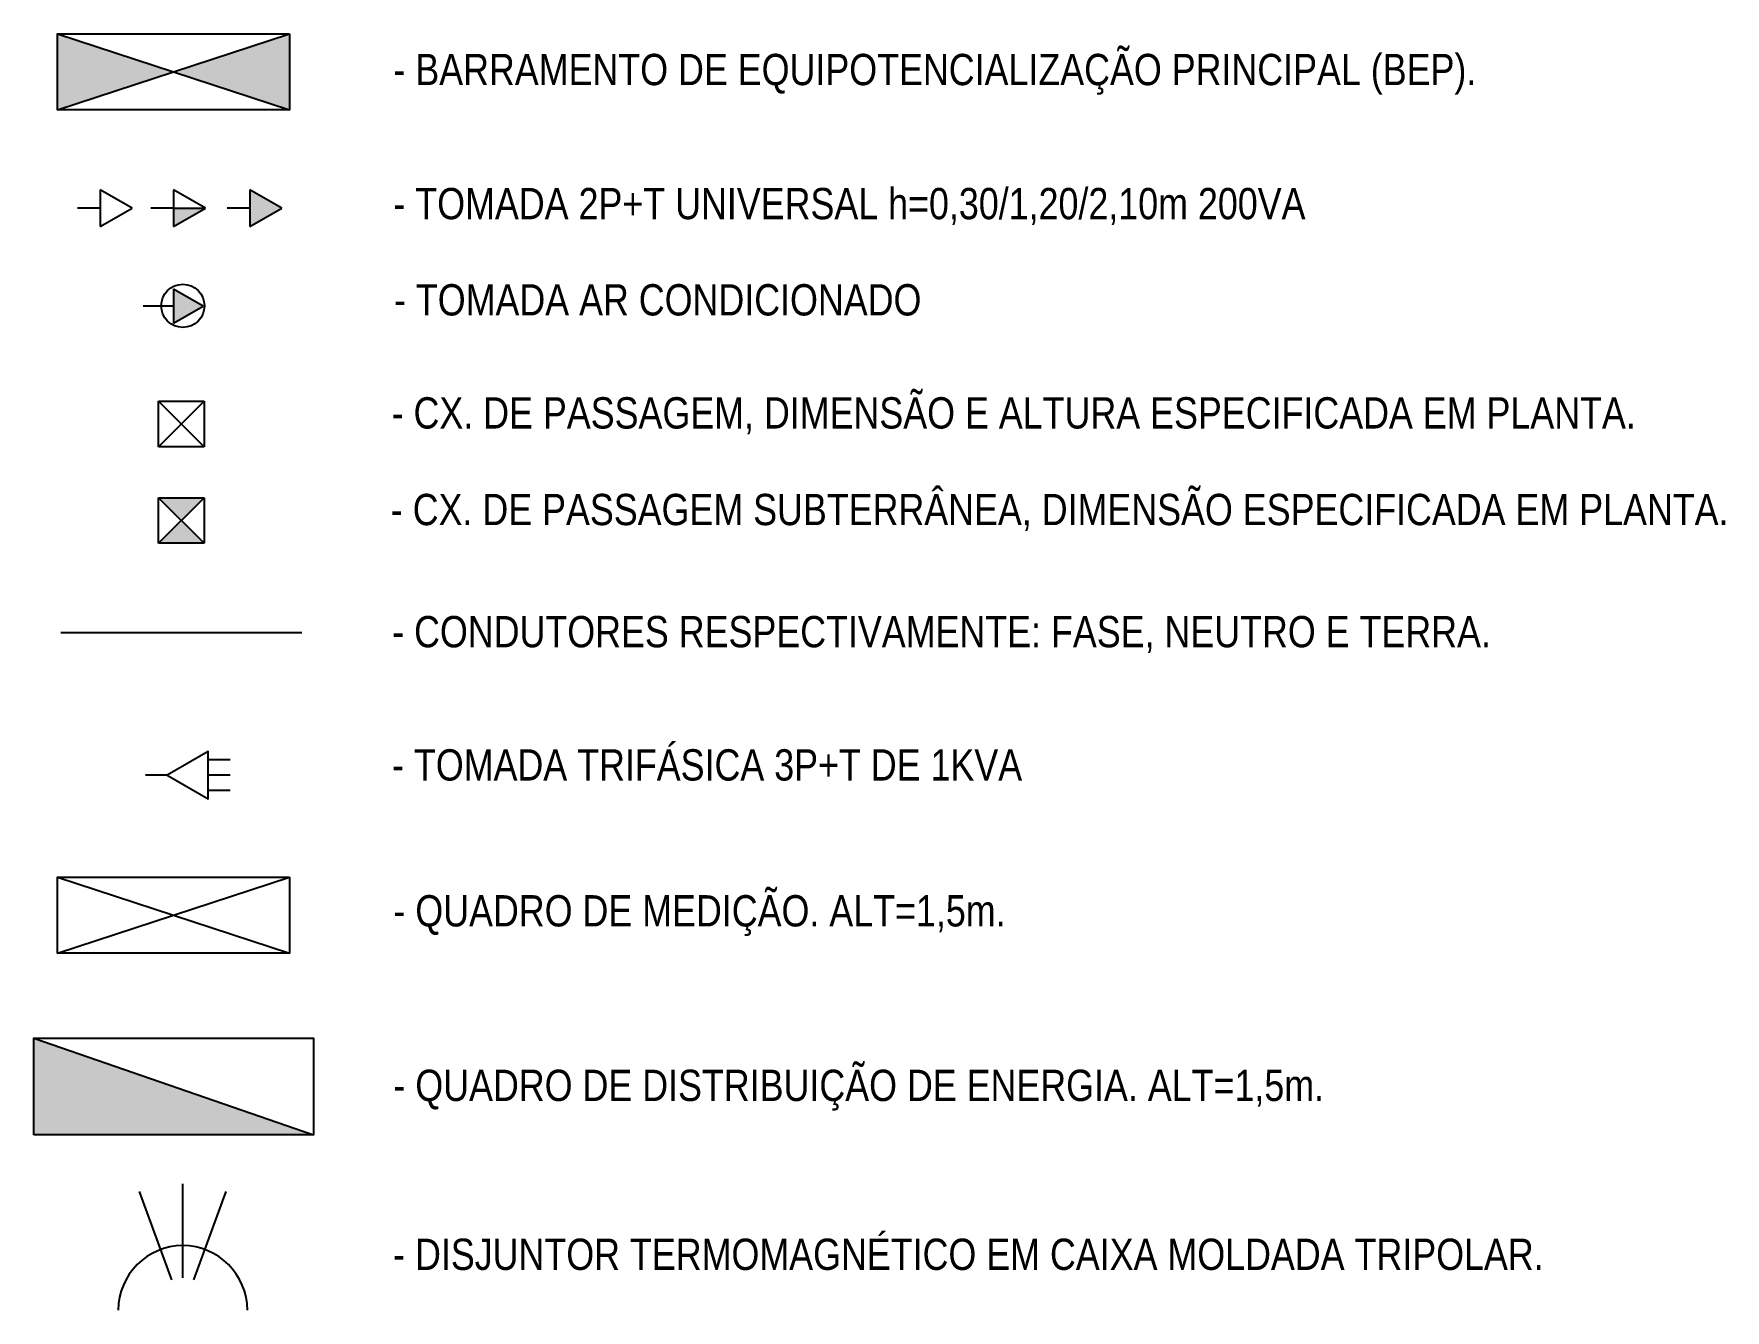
# Model space of a CAD drawing. Extents: x 196 to 330, y 12 to 148.
# Drawn here: x 317.62 to 329.94, y 138.37 to 147.67 of the extents above; entities that cross this region are included whole.
import ezdxf

# ---------------------------------------------------------------- set-up
doc = ezdxf.new("R2010")
doc.units = 0
doc.header["$MEASUREMENT"] = 0
for name, color, linetype in [('DIAGRAMAUNIFILAR-DESENHO', 2, 'CONTINUOUS'), ('simbologia', 2, 'CONTINUOUS'), ('simbologia-texto', 4, 'CONTINUOUS')]:
    doc.layers.add(name, color=color, linetype=linetype)
doc.styles.add('STYLE2', font='ARIALN.TTF', dxfattribs={"height": 0.12})

msp = doc.modelspace()

# ---------------------------------------------------------------- texts
at = {"layer": 'simbologia-texto', "style": 'STYLE2'}
for s, p in [('- BARRAMENTO DE EQUIPOTENCIALIZAÇÃO PRINCIPAL (BEP).', (320.24, 147.3)), ('- TOMADA 2P+T UNIVERSAL h=0,30/1,20/2,10m 200VA', (320.24, 146.323)), ('- TOMADA AR CONDICIONADO', (320.244, 145.622)), ('- CX. DE PASSAGEM, DIMENSÃO E ALTURA ESPECIFICADA EM PLANTA.', (320.227, 144.798)), ('- CX. DE PASSAGEM SUBTERRÂNEA, DIMENSÃO ESPECIFICADA EM PLANTA.', (320.221, 144.094)), ('- CONDUTORES RESPECTIVAMENTE: FASE, NEUTRO E TERRA.', (320.231, 143.204)), ('- TOMADA TRIFÁSICA 3P+T DE 1KVA', (320.23, 142.233)), ('- QUADRO DE MEDIÇÃO. ALT=1,5m.', (320.24, 141.17)), ('- QUADRO DE DISTRIBUIÇÃO DE ENERGIA. ALT=1,5m.', (320.24, 139.898)), ('- DISJUNTOR TERMOMAGNÉTICO EM CAIXA MOLDADA TRIPOLAR.', (320.238, 138.667))]:
    msp.add_text(s, height=0.22782, dxfattribs=at).set_placement(p)

# ---------------------------------------------------------------- hatches: boundary and pattern name
at = {"layer": 'simbologia', "linetype": 'Continuous'}
h = msp.add_hatch(color=256, dxfattribs=at)
h.dxf.hatch_style = 1
h.paths.add_polyline_path([(317.794, 147.674), (317.794, 147.12), (318.639, 147.397)])
h.paths.add_polyline_path([(318.639, 147.397), (319.484, 147.12), (319.484, 147.674)])
h = msp.add_hatch(color=256, dxfattribs=at)
h.dxf.hatch_style = 1
h.paths.add_polyline_path([(319.195, 146.269), (319.428, 146.403), (319.195, 146.538)])
h = msp.add_hatch(color=256, dxfattribs=at)
h.dxf.hatch_style = 1
h.paths.add_polyline_path([(318.872, 146.403), (318.639, 146.403), (318.639, 146.269)])
at = {"layer": 'simbologia'}
h = msp.add_hatch(color=256, dxfattribs=at)
h.paths.add_polyline_path([(318.861, 144.294), (318.529, 144.294), (318.695, 144.128)])
h.paths.add_polyline_path([(318.861, 143.962), (318.695, 144.128), (318.529, 143.962)])
at = {"layer": 'simbologia', "linetype": 'Continuous'}
msp.add_hatch(color=256, dxfattribs=at).paths.add_polyline_path([(317.621, 140.355), (317.621, 139.651), (319.657, 139.651)])

# ---------------------------------------------------------------- linework, layer by layer
at = {"layer": 'DIAGRAMAUNIFILAR-DESENHO'}
for p, q in [((318.626, 138.595), (318.391, 139.239)), ((318.706, 138.609), (318.706, 139.294)), ((318.787, 138.595), (319.021, 139.239))]:
    msp.add_line(p, q, dxfattribs=at)
msp.add_arc((318.706, 138.374), 0.47, 0, 180, dxfattribs=at)
at = {"layer": 'simbologia', "linetype": 'Continuous'}
for p, q in [((317.794, 147.674), (319.484, 147.12)), ((317.794, 147.12), (319.484, 147.674)), ((318.639, 146.403), (318.872, 146.403)), ((317.794, 141.53), (319.484, 140.976)), ((317.794, 140.976), (319.484, 141.53)), ((317.621, 140.355), (319.657, 139.651))]:
    msp.add_line(p, q, dxfattribs=at)
at = {"layer": 'simbologia'}
for p, q in [((318.338, 146.403), (318.105, 146.538)), ((318.105, 146.538), (318.105, 146.269)), ((318.872, 146.403), (318.639, 146.538)), ((318.639, 146.538), (318.639, 146.269)), ((319.428, 146.403), (319.195, 146.538)), ((319.195, 146.538), (319.195, 146.269)), ((318.105, 146.403), (317.939, 146.403)), ((318.105, 146.269), (318.338, 146.403)), ((318.639, 146.403), (318.473, 146.403)), ((318.639, 146.269), (318.872, 146.403)), ((319.195, 146.403), (319.029, 146.403)), ((319.195, 146.269), (319.428, 146.403)), ((318.854, 145.689), (318.639, 145.813)), ((318.639, 145.813), (318.639, 145.565)), ((318.639, 145.689), (318.416, 145.689)), ((318.639, 145.565), (318.854, 145.689)), ((318.861, 144.997), (318.529, 144.664)), ((318.529, 144.997), (318.861, 144.664)), ((318.529, 144.664), (318.529, 144.997)), ((318.529, 144.997), (318.861, 144.997)), ((318.861, 144.997), (318.861, 144.664)), ((318.861, 144.664), (318.529, 144.664)), ((318.861, 144.294), (318.529, 143.962)), ((318.529, 144.294), (318.861, 143.962)), ((318.529, 143.962), (318.529, 144.294)), ((318.529, 144.294), (318.861, 144.294)), ((318.861, 144.294), (318.861, 143.962)), ((318.861, 143.962), (318.529, 143.962)), ((317.817, 143.311), (319.573, 143.311)), ((319.052, 142.383), (318.891, 142.383)), ((318.593, 142.272), (318.433, 142.272)), ((319.052, 142.272), (318.891, 142.272)), ((319.052, 142.16), (318.891, 142.16))]:
    msp.add_line(p, q, dxfattribs=at)
at = {"layer": 'simbologia', "linetype": 'Continuous'}
for points in [[(319.484, 147.674), (319.484, 147.12), (317.794, 147.12), (317.794, 147.674)], [(319.484, 141.53), (319.484, 140.976), (317.794, 140.976), (317.794, 141.53)], [(317.621, 139.651), (317.621, 140.355), (319.657, 140.355), (319.657, 139.651)]]:
    msp.add_lwpolyline(points, close=True, dxfattribs=at)
at = {"layer": 'simbologia'}
msp.add_lwpolyline([(318.593, 142.272), (318.891, 142.1), (318.891, 142.444)], close=True, dxfattribs=at)
msp.add_circle((318.706, 145.692), 0.157, dxfattribs=at)
msp.add_solid([(318.639, 145.813), (318.854, 145.689), (318.639, 145.565)], dxfattribs=at)

msp.set_redraw_order([(e.dxf.handle, doc.entitydb.next_handle()) for e in msp.query("TEXT MTEXT ATTDEF DIMENSION ARC_DIMENSION")])  # texts and dimensions are drawn at this point

doc.saveas('drawing.dxf')
